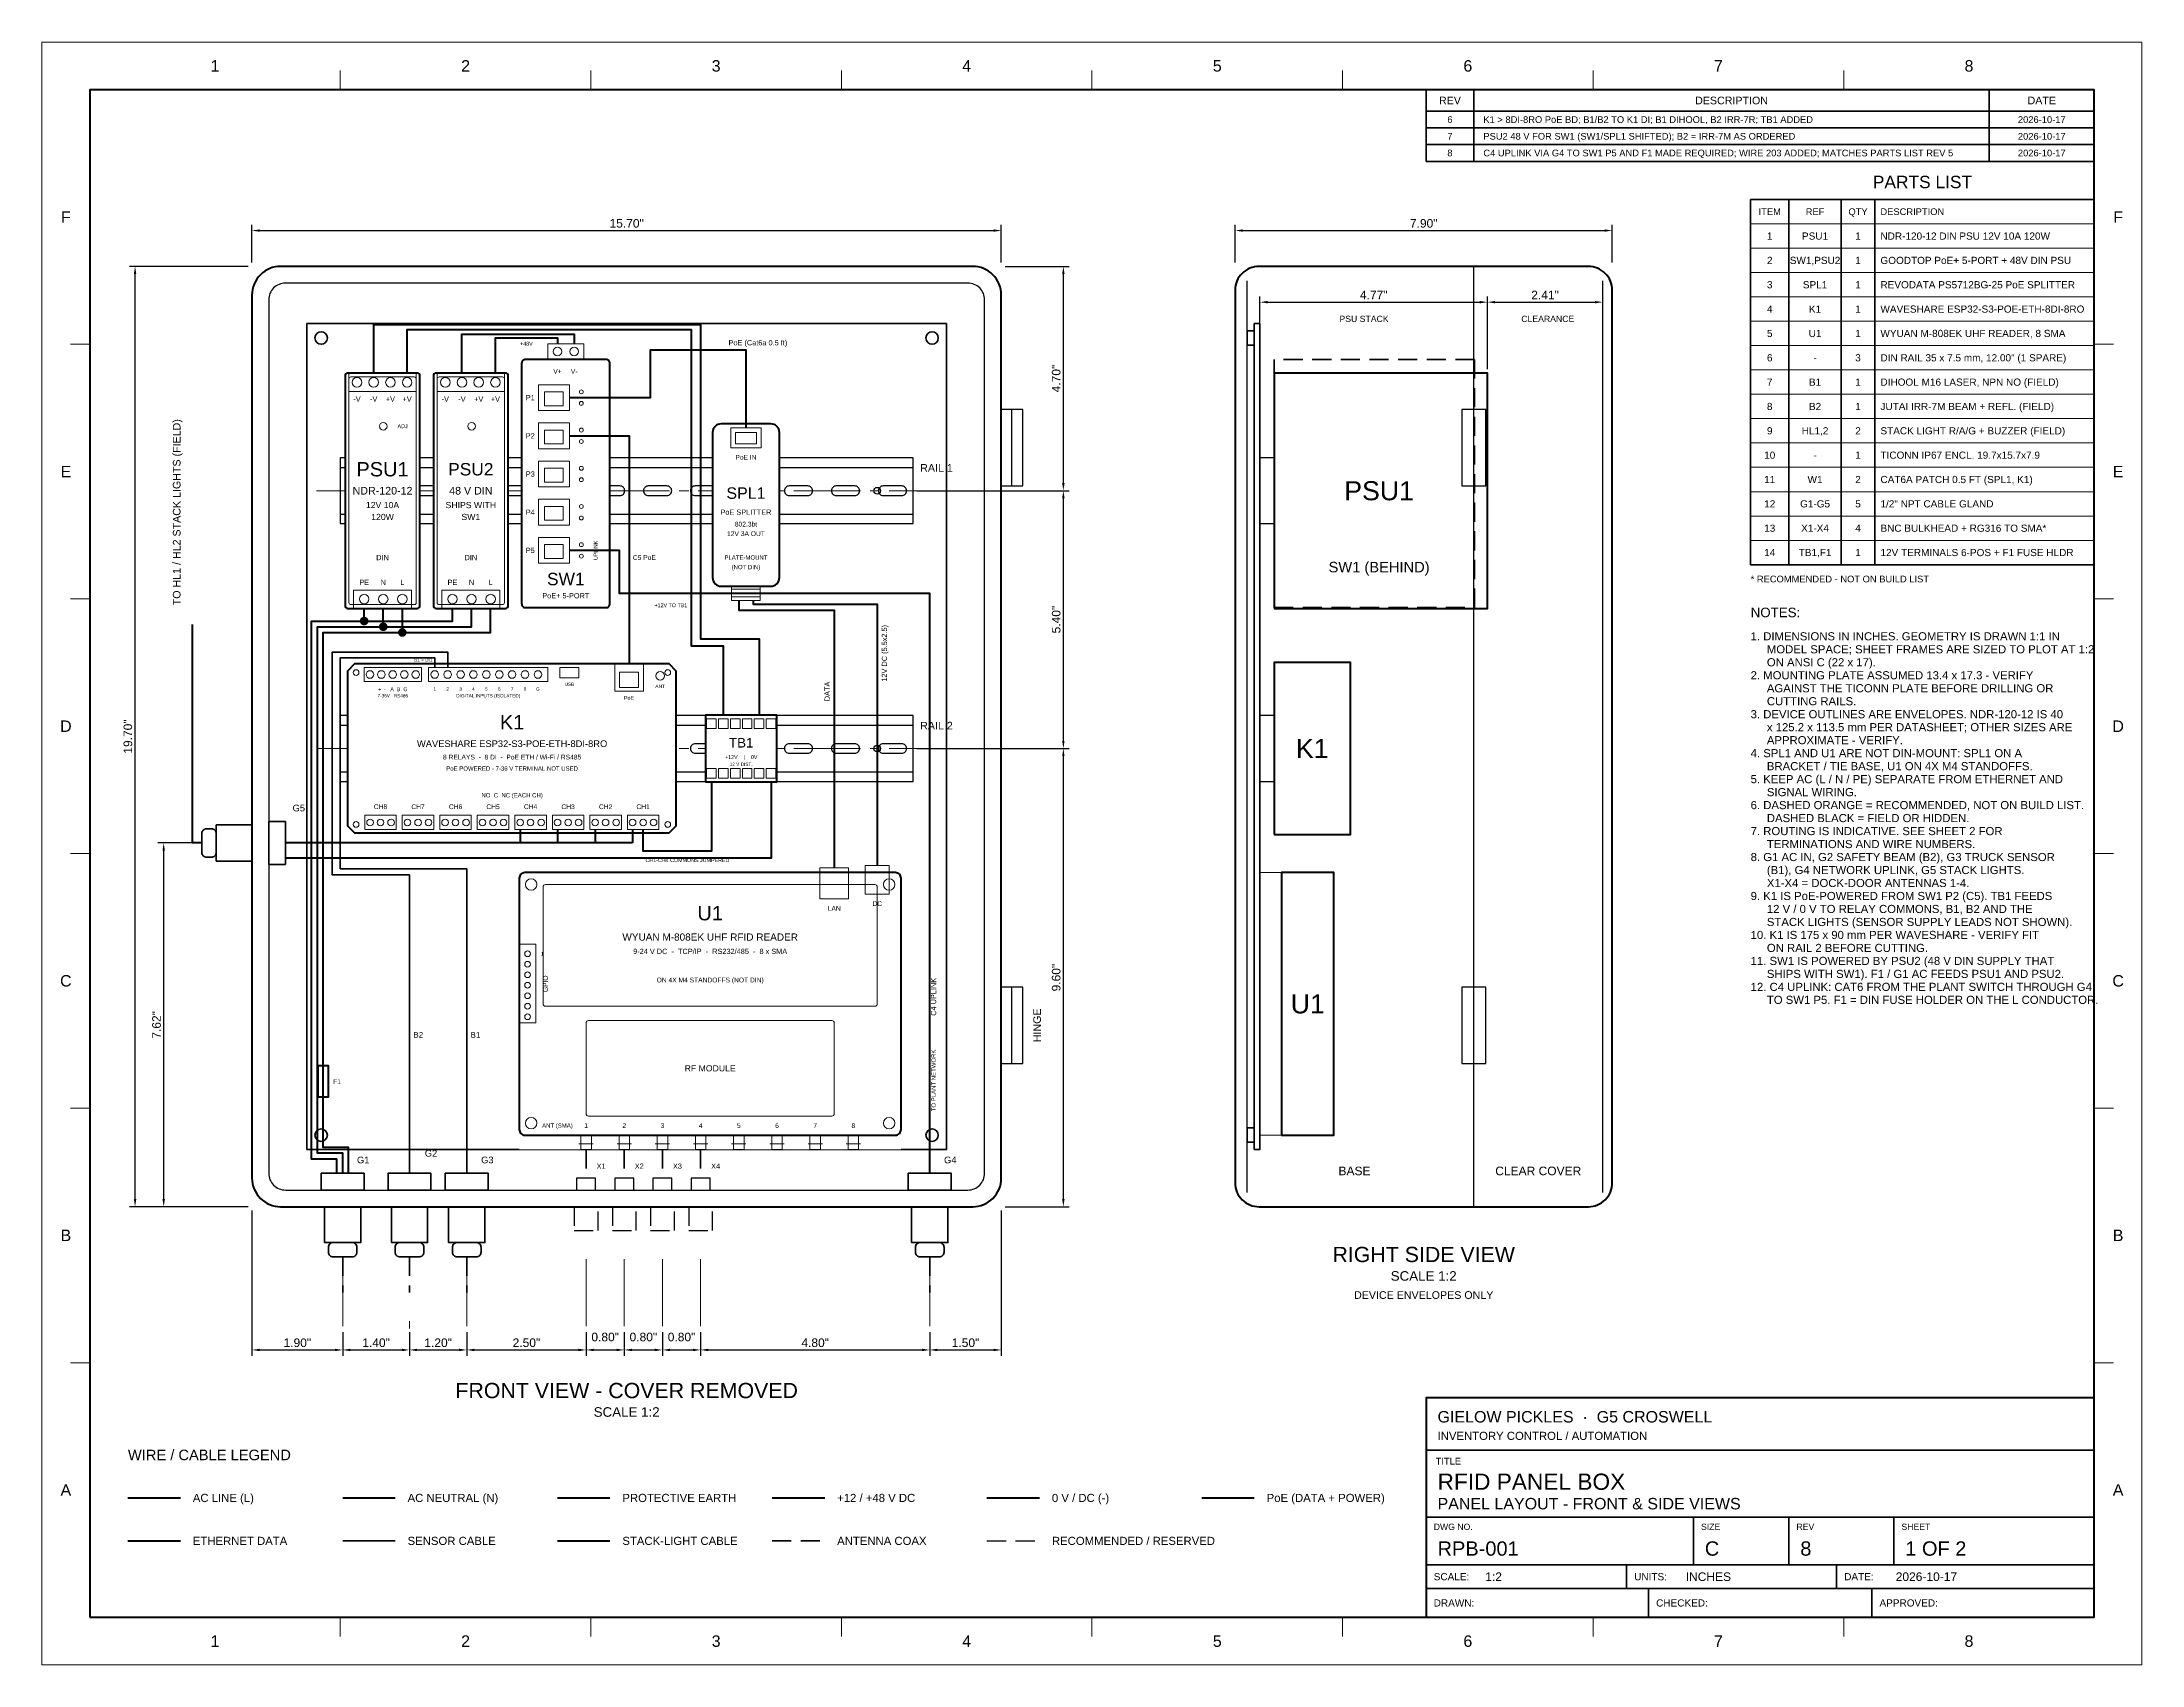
# Model space of a CAD drawing. Header units: inches. Extents: x -4.4 to 87.6, y -9.6 to 24.4.
# Drawn here: x -4.4 to 39.6, y -9.6 to 24.4 of the extents above; entities that cross this region are included whole.
import ezdxf
from ezdxf.enums import TextEntityAlignment as Align

# ---------------------------------------------------------------- set-up
doc = ezdxf.new("R2010")
doc.units = ezdxf.units.IN
doc.header["$MEASUREMENT"] = 0
doc.linetypes.add('CENTER_RPB', pattern=[2, 1.4, -0.2, 0.2, -0.2])
doc.linetypes.add('DASH_RPB', pattern=[0.6, 0.4, -0.2])
for name, color, linetype, lineweight in [('BORDER', 7, 'Continuous', 70), ('DEVICE_DETAIL', 7, 'Continuous', 18), ('DEVICE_TEXT', 7, 'Continuous', 25), ('DEVICES', 7, 'Continuous', 50), ('DIMS', 7, 'Continuous', 18), ('ENCL_DETAIL', 8, 'Continuous', 25), ('ENCLOSURE', 8, 'Continuous', 50), ('FIELD_DEVICES', 7, 'DASH_RPB', 35), ('GLANDS', 7, 'Continuous', 35), ('JUNCTIONS', 7, 'Continuous', 25), ('NOTES', 7, 'Continuous', 25), ('TITLE', 7, 'Continuous', 35), ('TITLE_TEXT', 7, 'Continuous', 25)]:
    doc.layers.add(name, color=color, linetype=linetype, lineweight=lineweight)
for name, color, linetype, lineweight, true_color in [('CENTERLINES', 8, 'CENTER_RPB', 18, 0x8c8c8c), ('DIN_RAIL', 8, 'Continuous', 25, 0x6e6e6e), ('PLATE', 9, 'Continuous', 35, 0x787878), ('RESERVED', 30, 'DASH_RPB', 25, 0xc87800), ('W_0V', 7, 'Continuous', 50, 0x141414), ('W_12V_POS', 1, 'Continuous', 50, 0xdc141e), ('W_AC_L', 34, 'Continuous', 50, 0x82461e), ('W_AC_N', 5, 'Continuous', 50, 0x1e5ad2), ('W_AC_PE', 3, 'Continuous', 50, 0x28963c), ('W_COAX', 8, 'DASH_RPB', 35, 0x5a5a5a), ('W_ETH', 4, 'Continuous', 50, 0x2896dc), ('W_FIELD', 8, 'DASH_RPB', 35, 0x5a5a5a), ('W_POE', 5, 'Continuous', 60, 0x143caa), ('W_SIGNAL', 6, 'Continuous', 35, 0x9632aa), ('W_STACKLIGHT', 30, 'Continuous', 60, 0xe17800)]:
    doc.layers.add(name, color=color, linetype=linetype, lineweight=lineweight, true_color=true_color)
doc.styles.get("Standard").update_dxf_attribs({"font": 'arial.ttf'})
doc.dimstyles.new('RPB', dxfattribs={"dimtxt": 0.18, "dimasz": 0.16, "dimexe": 0.12, "dimexo": 0.08, "dimgap": 0.06, "dimtad": 1, "dimzin": 0, "dimdsep": 46, "dimcen": 2.5, "dimclrd": 256, "dimclre": 256, "dimclrt": 256, "dimazin": 3, "dimtfac": 1, "dimtmove": 0, "dimatfit": 3})

msp = doc.modelspace()

# ---------------------------------------------------------------- texts
at = {"layer": 'BORDER'}
for s, p in [('1', (-0.775, 23.9)), ('2', (4.475, 23.9)), ('3', (9.725, 23.9)), ('4', (14.975, 23.9)), ('5', (20.225, 23.9)), ('6', (25.475, 23.9)), ('7', (30.725, 23.9)), ('8', (35.975, 23.9)), ('F', (-3.9, 20.733)), ('F', (39.1, 20.733)), ('E', (-3.9, 15.4)), ('E', (39.1, 15.4)), ('D', (-3.9, 10.067)), ('D', (39.1, 10.067)), ('C', (-3.9, 4.733)), ('C', (39.1, 4.733)), ('B', (-3.9, -0.6)), ('B', (39.1, -0.6)), ('A', (-3.9, -5.933)), ('A', (39.1, -5.933)), ('1', (-0.775, -9.1)), ('2', (4.475, -9.1)), ('3', (9.725, -9.1)), ('4', (14.975, -9.1)), ('5', (20.225, -9.1)), ('6', (25.475, -9.1)), ('7', (30.725, -9.1)), ('8', (35.975, -9.1))]:
    msp.add_text(s, height=0.24, dxfattribs=at).set_placement(p, align=Align.MIDDLE_CENTER)
at = {"layer": 'DEVICE_TEXT'}
for s, height, p in [('PSU1', 0.4, (23.615, 15)), ('SW1 (BEHIND)', 0.22, (23.615, 13.4)), ('K1', 0.4, (22.215, 9.6)), ('U1', 0.4, (22.12, 4.25))]:
    msp.add_text(s, height=height, dxfattribs=at).set_placement(p, align=Align.MIDDLE_CENTER)
msp.add_text('F1', height=0.1, dxfattribs=at).set_placement((1.7, 2.62), align=Align.MIDDLE_LEFT)
at = {"layer": 'NOTES'}
for s, height, p in [('PSU STACK', 0.13, (23.3, 18.6)), ('CLEARANCE', 0.13, (27.15, 18.6)), ('PoE (Cat6a 0.5 ft)', 0.11, (10.6, 18.1)), ('BASE', 0.18, (23.1, 0.75)), ('CLEAR COVER', 0.18, (26.95, 0.75)), ('RIGHT SIDE VIEW', 0.32, (24.55, -1)), ('SCALE 1:2', 0.2, (24.55, -1.45)), ('DEVICE ENVELOPES ONLY', 0.16, (24.55, -1.85)), ('FRONT VIEW - COVER REMOVED', 0.32, (7.85, -3.85)), ('SCALE 1:2', 0.2, (7.85, -4.3))]:
    msp.add_text(s, height=height, dxfattribs=at).set_placement(p, align=Align.MIDDLE_CENTER)
msp.add_text('+48V', height=0.08, dxfattribs=at).set_placement((5.75, 18.12), align=Align.TOP_CENTER)
msp.add_text('TO HL1 / HL2 STACK LIGHTS (FIELD)', height=0.16, rotation=90, dxfattribs=at).set_placement((-1.45, 12.6), align=Align.BOTTOM_LEFT)
for s, height, p in [('RAIL 1', 0.16, (14, 15.35)), ('RAIL 2', 0.16, (14, 9.95)), ('G5', 0.14, (0.85, 8.24))]:
    msp.add_text(s, height=height, dxfattribs=at).set_placement(p, align=Align.BOTTOM_LEFT)
for s, height, p in [('C5 PoE', 0.1, (7.98, 13.6)), ('NOTES:', 0.2, (31.4, 12.45)), ('1. DIMENSIONS IN INCHES. GEOMETRY IS DRAWN 1:1 IN', 0.17, (31.4, 11.95)), ('ON ANSI C (22 x 17).', 0.17, (31.74, 11.406)), ('MODEL SPACE; SHEET FRAMES ARE SIZED TO PLOT AT 1:2', 0.17, (31.74, 11.678)), ('2. MOUNTING PLATE ASSUMED 13.4 x 17.3 - VERIFY', 0.17, (31.4, 11.134)), ('AGAINST THE TICONN PLATE BEFORE DRILLING OR', 0.17, (31.74, 10.862)), ('CUTTING RAILS.', 0.17, (31.74, 10.59)), ('3. DEVICE OUTLINES ARE ENVELOPES. NDR-120-12 IS 40', 0.17, (31.4, 10.318)), ('x 125.2 x 113.5 mm PER DATASHEET; OTHER SIZES ARE', 0.17, (31.74, 10.046)), ('APPROXIMATE - VERIFY.', 0.17, (31.74, 9.774)), ('4. SPL1 AND U1 ARE NOT DIN-MOUNT: SPL1 ON A', 0.17, (31.4, 9.502)), ('BRACKET / TIE BASE, U1 ON 4X M4 STANDOFFS.', 0.17, (31.74, 9.23)), ('5. KEEP AC (L / N / PE) SEPARATE FROM ETHERNET AND', 0.17, (31.4, 8.958)), ('6. DASHED ORANGE = RECOMMENDED, NOT ON BUILD LIST.', 0.17, (31.4, 8.414)), ('SIGNAL WIRING.', 0.17, (31.74, 8.686)), ('7. ROUTING IS INDICATIVE. SEE SHEET 2 FOR', 0.17, (31.4, 7.87)), ('DASHED BLACK = FIELD OR HIDDEN.', 0.17, (31.74, 8.142)), ('TERMINATIONS AND WIRE NUMBERS.', 0.17, (31.74, 7.598)), ('8. G1 AC IN, G2 SAFETY BEAM (B2), G3 TRUCK SENSOR', 0.17, (31.4, 7.326)), ('(B1), G4 NETWORK UPLINK, G5 STACK LIGHTS.', 0.17, (31.74, 7.054)), ('9. K1 IS PoE-POWERED FROM SW1 P2 (C5). TB1 FEEDS', 0.17, (31.4, 6.51)), ('X1-X4 = DOCK-DOOR ANTENNAS 1-4.', 0.17, (31.74, 6.782)), ('12 V / 0 V TO RELAY COMMONS, B1, B2 AND THE', 0.17, (31.74, 6.238)), ('10. K1 IS 175 x 90 mm PER WAVESHARE - VERIFY FIT', 0.17, (31.4, 5.694)), ('STACK LIGHTS (SENSOR SUPPLY LEADS NOT SHOWN).', 0.17, (31.74, 5.966)), ('ON RAIL 2 BEFORE CUTTING.', 0.17, (31.74, 5.422)), ('11. SW1 IS POWERED BY PSU2 (48 V DIN SUPPLY THAT', 0.17, (31.4, 5.15)), ('SHIPS WITH SW1). F1 / G1 AC FEEDS PSU1 AND PSU2.', 0.17, (31.74, 4.878)), ('12. C4 UPLINK: CAT6 FROM THE PLANT SWITCH THROUGH G4', 0.17, (31.4, 4.606)), ('TO SW1 P5. F1 = DIN FUSE HOLDER ON THE L CONDUCTOR.', 0.17, (31.74, 4.334)), ('B2', 0.12, (3.38, 3.6)), ('B1', 0.12, (4.58, 3.6)), ('G1', 0.14, (2.2, 0.98)), ('G2', 0.14, (3.62, 1.12)), ('G3', 0.14, (4.8, 0.98)), ('G4', 0.14, (14.5, 0.98))]:
    msp.add_text(s, height=height, dxfattribs=at).set_placement(p, align=Align.MIDDLE_LEFT)
msp.add_text('+12V TO TB1', height=0.08, dxfattribs=at).set_placement((9.12, 12.6), align=Align.MIDDLE_RIGHT)
for s, height, p in [('12V DC (5.5x2.5)', 0.11, (13.25, 11)), ('C4 UPLINK', 0.11, (14.28, 4)), ('TO PLANT NETWORK', 0.09, (14.28, 2))]:
    msp.add_text(s, height=height, rotation=90, dxfattribs=at).set_placement(p, align=Align.MIDDLE_LEFT)
msp.add_text('DATA', height=0.11, rotation=90, dxfattribs=at).set_placement((12.05, 11), align=Align.MIDDLE_RIGHT)
msp.add_text('HINGE', height=0.16, rotation=90, dxfattribs=at).set_placement((16.45, 3.8), align=Align.MIDDLE_CENTER)
at = {"layer": 'RESERVED'}
for s, p in [('X1', (7.22, 0.85)), ('X2', (8.02, 0.85)), ('X3', (8.82, 0.85)), ('X4', (9.62, 0.85))]:
    msp.add_text(s, height=0.11, dxfattribs=at).set_placement(p, align=Align.MIDDLE_LEFT)
at = {"layer": 'TITLE_TEXT'}
for s, height, p in [('REV', 0.16, (25.1, 23.175)), ('DESCRIPTION', 0.16, (31, 23.175)), ('DATE', 0.16, (37.5, 23.175)), ('6', 0.14, (25.1, 22.775)), ('7', 0.14, (25.1, 22.425)), ('2026-10-17', 0.14, (37.5, 22.775)), ('2026-10-17', 0.14, (37.5, 22.425)), ('8', 0.14, (25.1, 22.075)), ('2026-10-17', 0.14, (37.5, 22.075)), ('ITEM', 0.14, (31.8, 20.845)), ('REF', 0.14, (32.75, 20.845)), ('QTY', 0.14, (33.65, 20.845)), ('1', 0.15, (31.8, 20.335)), ('PSU1', 0.15, (32.75, 20.335)), ('1', 0.15, (33.65, 20.335)), ('2', 0.15, (31.8, 19.825)), ('SW1,PSU2', 0.15, (32.75, 19.825)), ('1', 0.15, (33.65, 19.825)), ('3', 0.15, (31.8, 19.315)), ('SPL1', 0.15, (32.75, 19.315)), ('1', 0.15, (33.65, 19.315)), ('4', 0.15, (31.8, 18.805)), ('K1', 0.15, (32.75, 18.805)), ('1', 0.15, (33.65, 18.805)), ('5', 0.15, (31.8, 18.295)), ('U1', 0.15, (32.75, 18.295)), ('1', 0.15, (33.65, 18.295)), ('6', 0.15, (31.8, 17.785)), ('-', 0.15, (32.75, 17.785)), ('3', 0.15, (33.65, 17.785)), ('7', 0.15, (31.8, 17.275)), ('B1', 0.15, (32.75, 17.275)), ('1', 0.15, (33.65, 17.275)), ('8', 0.15, (31.8, 16.765)), ('B2', 0.15, (32.75, 16.765)), ('1', 0.15, (33.65, 16.765)), ('9', 0.15, (31.8, 16.255)), ('HL1,2', 0.15, (32.75, 16.255)), ('2', 0.15, (33.65, 16.255)), ('10', 0.15, (31.8, 15.745)), ('-', 0.15, (32.75, 15.745)), ('1', 0.15, (33.65, 15.745)), ('11', 0.15, (31.8, 15.235)), ('W1', 0.15, (32.75, 15.235)), ('2', 0.15, (33.65, 15.235)), ('12', 0.15, (31.8, 14.725)), ('G1-G5', 0.15, (32.75, 14.725)), ('5', 0.15, (33.65, 14.725)), ('13', 0.15, (31.8, 14.215)), ('X1-X4', 0.15, (32.75, 14.215)), ('4', 0.15, (33.65, 14.215)), ('14', 0.15, (31.8, 13.705)), ('TB1,F1', 0.15, (32.75, 13.705)), ('1', 0.15, (33.65, 13.705))]:
    msp.add_text(s, height=height, dxfattribs=at).set_placement(p, align=Align.MIDDLE_CENTER)
for s, height, p in [('K1 > 8DI-8RO PoE BD; B1/B2 TO K1 DI; B1 DIHOOL, B2 IRR-7R; TB1 ADDED', 0.14, (25.8, 22.775)), ('PSU2 48 V FOR SW1 (SW1/SPL1 SHIFTED); B2 = IRR-7M AS ORDERED', 0.14, (25.8, 22.425)), ('C4 UPLINK VIA G4 TO SW1 P5 AND F1 MADE REQUIRED; WIRE 203 ADDED; MATCHES PARTS LIST REV 5', 0.14, (25.8, 22.075)), ('DESCRIPTION', 0.14, (34.12, 20.845)), ('NDR-120-12 DIN PSU 12V 10A 120W', 0.15, (34.12, 20.335)), ('GOODTOP PoE+ 5-PORT + 48V DIN PSU', 0.15, (34.12, 19.825)), ('REVODATA PS5712BG-25 PoE SPLITTER', 0.15, (34.12, 19.315)), ('WAVESHARE ESP32-S3-POE-ETH-8DI-8RO', 0.15, (34.12, 18.805)), ('WYUAN M-808EK UHF READER, 8 SMA', 0.15, (34.12, 18.295)), ('DIN RAIL 35 x 7.5 mm, 12.00" (1 SPARE)', 0.15, (34.12, 17.785)), ('DIHOOL M16 LASER, NPN NO (FIELD)', 0.15, (34.12, 17.275)), ('JUTAI IRR-7M BEAM + REFL. (FIELD)', 0.15, (34.12, 16.765)), ('STACK LIGHT R/A/G + BUZZER (FIELD)', 0.15, (34.12, 16.255)), ('TICONN IP67 ENCL. 19.7x15.7x7.9', 0.15, (34.12, 15.745)), ('CAT6A PATCH 0.5 FT (SPL1, K1)', 0.15, (34.12, 15.235)), ('1/2" NPT CABLE GLAND', 0.15, (34.12, 14.725)), ('BNC BULKHEAD + RG316 TO SMA*', 0.15, (34.12, 14.215)), ('12V TERMINALS 6-POS + F1 FUSE HLDR', 0.15, (34.12, 13.705)), ('* RECOMMENDED - NOT ON BUILD LIST', 0.14, (31.4, 13.15)), ('GIELOW PICKLES  ·  G5 CROSWELL', 0.24, (24.84, -4.4)), ('INVENTORY CONTROL / AUTOMATION', 0.17, (24.84, -4.8)), ('WIRE / CABLE LEGEND', 0.22, (-2.6, -5.2)), ('RFID PANEL BOX', 0.34, (24.84, -5.76)), ('AC LINE (L)', 0.17, (-1.24, -6.1)), ('AC NEUTRAL (N)', 0.17, (3.26, -6.1)), ('PROTECTIVE EARTH', 0.17, (7.76, -6.1)), ('+12 / +48 V DC', 0.17, (12.26, -6.1)), ('0 V / DC (-)', 0.17, (16.76, -6.1)), ('PoE (DATA + POWER)', 0.17, (21.26, -6.1)), ('PANEL LAYOUT - FRONT & SIDE VIEWS', 0.24, (24.84, -6.22)), ('ETHERNET DATA', 0.17, (-1.24, -7)), ('SENSOR CABLE', 0.17, (3.26, -7)), ('STACK-LIGHT CABLE', 0.17, (7.76, -7)), ('ANTENNA COAX', 0.17, (12.26, -7)), ('RECOMMENDED / RESERVED', 0.17, (16.76, -7)), ('RPB-001', 0.3, (24.84, -7.16)), ('C', 0.3, (30.44, -7.16)), ('8', 0.3, (32.44, -7.16)), ('1 OF 2', 0.3, (34.64, -7.16)), ('SCALE:', 0.15, (24.76, -7.75)), ('1:2', 0.18, (25.84, -7.75)), ('UNITS:', 0.15, (28.96, -7.75)), ('INCHES', 0.18, (30.04, -7.75)), ('DATE:', 0.15, (33.36, -7.75)), ('2026-10-17', 0.18, (34.44, -7.75)), ('DRAWN:', 0.15, (24.76, -8.3)), ('CHECKED:', 0.15, (29.42, -8.3)), ('APPROVED:', 0.15, (34.1, -8.3))]:
    msp.add_text(s, height=height, dxfattribs=at).set_placement(p, align=Align.MIDDLE_LEFT)
msp.add_text('PARTS LIST', height=0.26, dxfattribs=at).set_placement((35, 21.26), align=Align.BOTTOM_CENTER)
for s, height, p in [('TITLE', 0.14, (24.8, -5.26)), ('DWG NO.', 0.13, (24.76, -6.64)), ('SIZE', 0.13, (30.36, -6.64)), ('REV', 0.13, (32.36, -6.64)), ('SHEET', 0.13, (34.56, -6.64))]:
    msp.add_text(s, height=height, dxfattribs=at).set_placement(p, align=Align.TOP_LEFT)

# ---------------------------------------------------------------- blocks, each defined once
blk = doc.blocks.new('_CLOSEDFILLED')
at = {"color": 0, "linetype": 'BYBLOCK'}
blk.add_solid([(-1, 0.16), (0, 0), (-1, -0.16)], dxfattribs=at)
blk = doc.blocks.new('*D1')
for p, q in [((0, 19.78), (0, 20.57)), ((0.16, 20.45), (15.54, 20.45)), ((15.7, 19.78), (15.7, 20.57))]:
    blk.add_line(p, q)
at = {"layer": 'Defpoints'}
for p in [(0, 20.45), (0, 19.7), (15.7, 19.7)]:
    blk.add_point(p, dxfattribs=at)
at = {"layer": 'DIMS', "xscale": 0.16, "yscale": 0.16, "rotation": 180}
blk.add_blockref('_CLOSEDFILLED', (0, 20.45), dxfattribs=at)
at = {"layer": 'DIMS', "xscale": 0.16, "yscale": 0.16}
blk.add_blockref('_CLOSEDFILLED', (15.7, 20.45), dxfattribs=at)
at = {"layer": 'DIMS', "insert": (7.85, 20.6), "char_height": 0.18, "attachment_point": 5}
blk.add_mtext('15.70"', dxfattribs=at)
blk = doc.blocks.new('*D2')
for p, q in [((-0.08, 19.7), (-2.57, 19.7)), ((-2.45, 0.16), (-2.45, 19.54)), ((-0.08, 0), (-2.57, 0))]:
    blk.add_line(p, q)
at = {"layer": 'Defpoints'}
for p in [(0, 19.7), (-2.45, 0), (0, 0)]:
    blk.add_point(p, dxfattribs=at)
at = {"layer": 'DIMS', "xscale": 0.16, "yscale": 0.16}
for p, rotation in [((-2.45, 19.7), 90), ((-2.45, 0), 270)]:
    blk.add_blockref('_CLOSEDFILLED', p, dxfattribs=dict(at, rotation=rotation))
at = {"layer": 'DIMS', "insert": (-2.6, 9.85), "char_height": 0.18, "attachment_point": 5, "rotation": 90}
blk.add_mtext('19.70"', dxfattribs=at)
blk = doc.blocks.new('*D3')
for p, q in [((-1.13, 7.62), (-1.97, 7.62)), ((-1.85, 0.16), (-1.85, 7.46)), ((-1.13, 0), (-1.97, 0))]:
    blk.add_line(p, q)
at = {"layer": 'Defpoints'}
for p in [(-1.05, 7.62), (-1.85, 0), (-1.05, 0)]:
    blk.add_point(p, dxfattribs=at)
at = {"layer": 'DIMS', "xscale": 0.16, "yscale": 0.16}
for p, rotation in [((-1.85, 7.62), 90), ((-1.85, 0), 270)]:
    blk.add_blockref('_CLOSEDFILLED', p, dxfattribs=dict(at, rotation=rotation))
at = {"layer": 'DIMS', "insert": (-2, 3.81), "char_height": 0.18, "attachment_point": 5, "rotation": 90}
blk.add_mtext('7.62"', dxfattribs=at)
blk = doc.blocks.new('*D4')
for p, q in [((13.93, 9.6), (17.12, 9.6)), ((17, 0.16), (17, 9.44)), ((15.78, 0), (17.12, 0))]:
    blk.add_line(p, q)
at = {"layer": 'Defpoints'}
for p in [(13.85, 9.6), (15.7, 0), (17, 0)]:
    blk.add_point(p, dxfattribs=at)
at = {"layer": 'DIMS', "xscale": 0.16, "yscale": 0.16}
for p, rotation in [((17, 9.6), 90), ((17, 0), 270)]:
    blk.add_blockref('_CLOSEDFILLED', p, dxfattribs=dict(at, rotation=rotation))
at = {"layer": 'DIMS', "insert": (16.85, 4.8), "char_height": 0.18, "attachment_point": 5, "rotation": 90}
blk.add_mtext('9.60"', dxfattribs=at)
blk = doc.blocks.new('*D5')
for p, q in [((13.93, 15), (17.12, 15)), ((17, 9.76), (17, 14.84)), ((13.93, 9.6), (17.12, 9.6))]:
    blk.add_line(p, q)
at = {"layer": 'Defpoints'}
for p in [(13.85, 15), (13.85, 9.6), (17, 9.6)]:
    blk.add_point(p, dxfattribs=at)
at = {"layer": 'DIMS', "xscale": 0.16, "yscale": 0.16}
for p, rotation in [((17, 15), 90), ((17, 9.6), 270)]:
    blk.add_blockref('_CLOSEDFILLED', p, dxfattribs=dict(at, rotation=rotation))
at = {"layer": 'DIMS', "insert": (16.85, 12.3), "char_height": 0.18, "attachment_point": 5, "rotation": 90}
blk.add_mtext('5.40"', dxfattribs=at)
blk = doc.blocks.new('*D6')
for p, q in [((15.78, 19.7), (17.12, 19.7)), ((17, 15.16), (17, 19.54)), ((13.93, 15), (17.12, 15))]:
    blk.add_line(p, q)
at = {"layer": 'Defpoints'}
for p in [(15.7, 19.7), (13.85, 15), (17, 15)]:
    blk.add_point(p, dxfattribs=at)
at = {"layer": 'DIMS', "xscale": 0.16, "yscale": 0.16}
for p, rotation in [((17, 19.7), 90), ((17, 15), 270)]:
    blk.add_blockref('_CLOSEDFILLED', p, dxfattribs=dict(at, rotation=rotation))
at = {"layer": 'DIMS', "insert": (16.85, 17.35), "char_height": 0.18, "attachment_point": 5, "rotation": 90}
blk.add_mtext('4.70"', dxfattribs=at)
blk = doc.blocks.new('*D7')
for p, q in [((0, -0.08), (0, -3.12)), ((1.9, -2.63), (1.9, -3.12)), ((0.16, -3), (1.74, -3))]:
    blk.add_line(p, q)
at = {"layer": 'Defpoints'}
for p in [(0, 0), (1.9, -2.55), (0, -3)]:
    blk.add_point(p, dxfattribs=at)
at = {"layer": 'DIMS', "xscale": 0.16, "yscale": 0.16, "rotation": 180}
blk.add_blockref('_CLOSEDFILLED', (0, -3), dxfattribs=at)
at = {"layer": 'DIMS', "xscale": 0.16, "yscale": 0.16}
blk.add_blockref('_CLOSEDFILLED', (1.9, -3), dxfattribs=at)
at = {"layer": 'DIMS', "insert": (0.95, -2.85), "char_height": 0.18, "attachment_point": 5}
blk.add_mtext('1.90"', dxfattribs=at)
blk = doc.blocks.new('*D8')
for p, q in [((1.9, -2.63), (1.9, -3.12)), ((3.3, -2.63), (3.3, -3.12)), ((2.06, -3), (3.14, -3))]:
    blk.add_line(p, q)
at = {"layer": 'Defpoints'}
for p in [(1.9, -2.55), (3.3, -2.55), (1.9, -3)]:
    blk.add_point(p, dxfattribs=at)
at = {"layer": 'DIMS', "xscale": 0.16, "yscale": 0.16, "rotation": 180}
blk.add_blockref('_CLOSEDFILLED', (1.9, -3), dxfattribs=at)
at = {"layer": 'DIMS', "xscale": 0.16, "yscale": 0.16}
blk.add_blockref('_CLOSEDFILLED', (3.3, -3), dxfattribs=at)
at = {"layer": 'DIMS', "insert": (2.6, -2.85), "char_height": 0.18, "attachment_point": 5}
blk.add_mtext('1.40"', dxfattribs=at)
blk = doc.blocks.new('*D9')
for p, q in [((3.3, -2.63), (3.3, -3.12)), ((4.5, -2.63), (4.5, -3.12)), ((3.46, -3), (4.34, -3))]:
    blk.add_line(p, q)
at = {"layer": 'Defpoints'}
for p in [(3.3, -2.55), (4.5, -2.55), (3.3, -3)]:
    blk.add_point(p, dxfattribs=at)
at = {"layer": 'DIMS', "xscale": 0.16, "yscale": 0.16, "rotation": 180}
blk.add_blockref('_CLOSEDFILLED', (3.3, -3), dxfattribs=at)
at = {"layer": 'DIMS', "xscale": 0.16, "yscale": 0.16}
blk.add_blockref('_CLOSEDFILLED', (4.5, -3), dxfattribs=at)
at = {"layer": 'DIMS', "insert": (3.9, -2.85), "char_height": 0.18, "attachment_point": 5}
blk.add_mtext('1.20"', dxfattribs=at)
blk = doc.blocks.new('*D10')
for p, q in [((4.5, -2.63), (4.5, -3.12)), ((7, -2.63), (7, -3.12)), ((4.66, -3), (6.84, -3))]:
    blk.add_line(p, q)
at = {"layer": 'Defpoints'}
for p in [(4.5, -2.55), (7, -2.55), (4.5, -3)]:
    blk.add_point(p, dxfattribs=at)
at = {"layer": 'DIMS', "xscale": 0.16, "yscale": 0.16, "rotation": 180}
blk.add_blockref('_CLOSEDFILLED', (4.5, -3), dxfattribs=at)
at = {"layer": 'DIMS', "xscale": 0.16, "yscale": 0.16}
blk.add_blockref('_CLOSEDFILLED', (7, -3), dxfattribs=at)
at = {"layer": 'DIMS', "insert": (5.75, -2.85), "char_height": 0.18, "attachment_point": 5}
blk.add_mtext('2.50"', dxfattribs=at)
blk = doc.blocks.new('*D11')
for p, q in [((7, -2.63), (7, -3.12)), ((7.8, -2.63), (7.8, -3.12)), ((7.16, -3), (7.64, -3))]:
    blk.add_line(p, q)
at = {"layer": 'Defpoints'}
for p in [(7, -2.55), (7.8, -2.55), (7, -3)]:
    blk.add_point(p, dxfattribs=at)
at = {"layer": 'DIMS', "xscale": 0.16, "yscale": 0.16, "rotation": 180}
blk.add_blockref('_CLOSEDFILLED', (7, -3), dxfattribs=at)
at = {"layer": 'DIMS', "xscale": 0.16, "yscale": 0.16}
blk.add_blockref('_CLOSEDFILLED', (7.8, -3), dxfattribs=at)
at = {"layer": 'DIMS', "insert": (7.4, -2.73), "char_height": 0.18, "attachment_point": 5}
blk.add_mtext('0.80"', dxfattribs=at)
blk = doc.blocks.new('*D12')
for p, q in [((7.8, -2.63), (7.8, -3.12)), ((8.6, -2.63), (8.6, -3.12)), ((7.96, -3), (8.44, -3))]:
    blk.add_line(p, q)
at = {"layer": 'Defpoints'}
for p in [(7.8, -2.55), (8.6, -2.55), (7.8, -3)]:
    blk.add_point(p, dxfattribs=at)
at = {"layer": 'DIMS', "xscale": 0.16, "yscale": 0.16, "rotation": 180}
blk.add_blockref('_CLOSEDFILLED', (7.8, -3), dxfattribs=at)
at = {"layer": 'DIMS', "xscale": 0.16, "yscale": 0.16}
blk.add_blockref('_CLOSEDFILLED', (8.6, -3), dxfattribs=at)
at = {"layer": 'DIMS', "insert": (8.2, -2.73), "char_height": 0.18, "attachment_point": 5}
blk.add_mtext('0.80"', dxfattribs=at)
blk = doc.blocks.new('*D13')
for p, q in [((8.6, -2.63), (8.6, -3.12)), ((9.4, -2.63), (9.4, -3.12)), ((8.76, -3), (9.24, -3))]:
    blk.add_line(p, q)
at = {"layer": 'Defpoints'}
for p in [(8.6, -2.55), (9.4, -2.55), (8.6, -3)]:
    blk.add_point(p, dxfattribs=at)
at = {"layer": 'DIMS', "xscale": 0.16, "yscale": 0.16, "rotation": 180}
blk.add_blockref('_CLOSEDFILLED', (8.6, -3), dxfattribs=at)
at = {"layer": 'DIMS', "xscale": 0.16, "yscale": 0.16}
blk.add_blockref('_CLOSEDFILLED', (9.4, -3), dxfattribs=at)
at = {"layer": 'DIMS', "insert": (9, -2.73), "char_height": 0.18, "attachment_point": 5}
blk.add_mtext('0.80"', dxfattribs=at)
blk = doc.blocks.new('*D14')
for p, q in [((9.4, -2.63), (9.4, -3.12)), ((14.2, -2.63), (14.2, -3.12)), ((9.56, -3), (14.04, -3))]:
    blk.add_line(p, q)
at = {"layer": 'Defpoints'}
for p in [(9.4, -2.55), (14.2, -2.55), (9.4, -3)]:
    blk.add_point(p, dxfattribs=at)
at = {"layer": 'DIMS', "xscale": 0.16, "yscale": 0.16, "rotation": 180}
blk.add_blockref('_CLOSEDFILLED', (9.4, -3), dxfattribs=at)
at = {"layer": 'DIMS', "xscale": 0.16, "yscale": 0.16}
blk.add_blockref('_CLOSEDFILLED', (14.2, -3), dxfattribs=at)
at = {"layer": 'DIMS', "insert": (11.8, -2.85), "char_height": 0.18, "attachment_point": 5}
blk.add_mtext('4.80"', dxfattribs=at)
blk = doc.blocks.new('*D15')
for p, q in [((15.7, -0.08), (15.7, -3.12)), ((14.2, -2.63), (14.2, -3.12)), ((14.36, -3), (15.54, -3))]:
    blk.add_line(p, q)
at = {"layer": 'Defpoints'}
for p in [(15.7, 0), (14.2, -2.55), (14.2, -3)]:
    blk.add_point(p, dxfattribs=at)
at = {"layer": 'DIMS', "xscale": 0.16, "yscale": 0.16, "rotation": 180}
blk.add_blockref('_CLOSEDFILLED', (14.2, -3), dxfattribs=at)
at = {"layer": 'DIMS', "xscale": 0.16, "yscale": 0.16}
blk.add_blockref('_CLOSEDFILLED', (15.7, -3), dxfattribs=at)
at = {"layer": 'DIMS', "insert": (14.95, -2.85), "char_height": 0.18, "attachment_point": 5}
blk.add_mtext('1.50"', dxfattribs=at)
blk = doc.blocks.new('*D16')
for p, q in [((20.6, 19.78), (20.6, 20.57)), ((20.76, 20.45), (28.34, 20.45)), ((28.5, 19.78), (28.5, 20.57))]:
    blk.add_line(p, q)
at = {"layer": 'Defpoints'}
for p in [(20.6, 20.45), (20.6, 19.7), (28.5, 19.7)]:
    blk.add_point(p, dxfattribs=at)
at = {"layer": 'DIMS', "xscale": 0.16, "yscale": 0.16, "rotation": 180}
blk.add_blockref('_CLOSEDFILLED', (20.6, 20.45), dxfattribs=at)
at = {"layer": 'DIMS', "xscale": 0.16, "yscale": 0.16}
blk.add_blockref('_CLOSEDFILLED', (28.5, 20.45), dxfattribs=at)
at = {"layer": 'DIMS', "insert": (24.55, 20.6), "char_height": 0.18, "attachment_point": 5}
blk.add_mtext('7.90"', dxfattribs=at)
blk = doc.blocks.new('*D17')
for p, q in [((21.12, 17.545), (21.12, 19.07)), ((21.28, 18.95), (25.725, 18.95)), ((25.885, 17.545), (25.885, 19.07))]:
    blk.add_line(p, q)
at = {"layer": 'Defpoints'}
for p in [(21.12, 18.95), (21.12, 17.465), (25.885, 17.465)]:
    blk.add_point(p, dxfattribs=at)
at = {"layer": 'DIMS', "xscale": 0.16, "yscale": 0.16, "rotation": 180}
blk.add_blockref('_CLOSEDFILLED', (21.12, 18.95), dxfattribs=at)
at = {"layer": 'DIMS', "xscale": 0.16, "yscale": 0.16}
blk.add_blockref('_CLOSEDFILLED', (25.885, 18.95), dxfattribs=at)
at = {"layer": 'DIMS', "insert": (23.5025, 19.1), "char_height": 0.18, "attachment_point": 5}
blk.add_mtext('4.77"', dxfattribs=at)
blk = doc.blocks.new('*D18')
for p, q in [((25.885, 17.545), (25.885, 19.07)), ((26.045, 18.95), (28.14, 18.95)), ((28.3, 17.545), (28.3, 19.07))]:
    blk.add_line(p, q)
at = {"layer": 'Defpoints'}
for p in [(25.885, 18.95), (25.885, 17.465), (28.3, 17.465)]:
    blk.add_point(p, dxfattribs=at)
at = {"layer": 'DIMS', "xscale": 0.16, "yscale": 0.16, "rotation": 180}
blk.add_blockref('_CLOSEDFILLED', (25.885, 18.95), dxfattribs=at)
at = {"layer": 'DIMS', "xscale": 0.16, "yscale": 0.16}
blk.add_blockref('_CLOSEDFILLED', (28.3, 18.95), dxfattribs=at)
at = {"layer": 'DIMS', "insert": (27.0925, 19.1), "char_height": 0.18, "attachment_point": 5}
blk.add_mtext('2.41"', dxfattribs=at)

# ---------------------------------------------------------------- dimensions: what is measured, and where the dimension line sits
at = {"layer": 'DIMS'}
for base, p1, p2, picture, middle in [((0, 20.45), (0, 19.7), (15.7, 19.7), '*D1', (7.85, 20.6)), ((20.6, 20.45), (20.6, 19.7), (28.5, 19.7), '*D16', (24.55, 20.6)), ((21.12, 18.95), (21.12, 17.465), (25.885, 17.465), '*D17', (23.5025, 19.1)), ((25.885, 18.95), (25.885, 17.465), (28.3, 17.465), '*D18', (27.0925, 19.1)), ((0, -3), (0, 0), (1.9, -2.55), '*D7', (0.95, -2.85)), ((14.2, -3), (14.2, -2.55), (15.7, 0), '*D15', (14.95, -2.85)), ((1.9, -3), (1.9, -2.55), (3.3, -2.55), '*D8', (2.6, -2.85)), ((3.3, -3), (3.3, -2.55), (4.5, -2.55), '*D9', (3.9, -2.85)), ((4.5, -3), (4.5, -2.55), (7, -2.55), '*D10', (5.75, -2.85)), ((7, -3), (7, -2.55), (7.8, -2.55), '*D11', (7.4, -2.73)), ((7.8, -3), (7.8, -2.55), (8.6, -2.55), '*D12', (8.2, -2.73)), ((8.6, -3), (8.6, -2.55), (9.4, -2.55), '*D13', (9, -2.73)), ((9.4, -3), (9.4, -2.55), (14.2, -2.55), '*D14', (11.8, -2.85))]:
    dim = msp.add_linear_dim(base=base, p1=p1, p2=p2, dimstyle='RPB', dxfattribs=at)
    dim.commit()
    dim.dimension.update_dxf_attribs({"geometry": picture, "text_midpoint": middle})
for base, p1, p2, picture, middle in [((-2.45, 0), (0, 0), (0, 19.7), '*D2', (-2.6, 9.85)), ((17, 15), (13.85, 15), (15.7, 19.7), '*D6', (16.85, 17.35)), ((17, 9.6), (13.85, 9.6), (13.85, 15), '*D5', (16.85, 12.3)), ((17, 0), (15.7, 0), (13.85, 9.6), '*D4', (16.85, 4.8)), ((-1.85, 0), (-1.05, 0), (-1.05, 7.62), '*D3', (-2, 3.81))]:
    dim = msp.add_linear_dim(base=base, p1=p1, p2=p2, angle=90, dimstyle='RPB', dxfattribs=at)
    dim.commit()
    dim.dimension.update_dxf_attribs({"geometry": picture, "text_midpoint": middle})

# ---------------------------------------------------------------- linework, layer by layer
at = {"layer": 'BORDER', "lineweight": 13}
msp.add_lwpolyline([(-4.4, -9.6), (39.6, -9.6), (39.6, 24.4), (-4.4, 24.4)], close=True, dxfattribs=at)
at = {"layer": 'BORDER', "lineweight": 18}
for points in [[(1.85, 23.4), (1.85, 23.8)], [(7.1, 23.4), (7.1, 23.8)], [(12.35, 23.4), (12.35, 23.8)], [(17.6, 23.4), (17.6, 23.8)], [(22.85, 23.4), (22.85, 23.8)], [(28.1, 23.4), (28.1, 23.8)], [(33.35, 23.4), (33.35, 23.8)], [(-3.4, 18.067), (-3.8, 18.067)], [(38.6, 18.067), (39, 18.067)], [(-3.4, 12.733), (-3.8, 12.733)], [(38.6, 12.733), (39, 12.733)], [(-3.4, 7.4), (-3.8, 7.4)], [(38.6, 7.4), (39, 7.4)], [(-3.4, 2.067), (-3.8, 2.067)], [(38.6, 2.067), (39, 2.067)], [(-3.4, -3.267), (-3.8, -3.267)], [(38.6, -3.267), (39, -3.267)], [(1.85, -8.6), (1.85, -9)], [(7.1, -8.6), (7.1, -9)], [(12.35, -8.6), (12.35, -9)], [(17.6, -8.6), (17.6, -9)], [(22.85, -8.6), (22.85, -9)], [(28.1, -8.6), (28.1, -9)], [(33.35, -8.6), (33.35, -9)]]:
    msp.add_lwpolyline(points, dxfattribs=at)
at = {"layer": 'BORDER'}
msp.add_lwpolyline([(-3.4, -8.6), (38.6, -8.6), (38.6, 23.4), (-3.4, 23.4)], close=True, dxfattribs=at)
at = {"layer": 'CENTERLINES'}
for points in [[(1.35, 15), (14.35, 15)], [(1.35, 9.6), (14.35, 9.6)], [(1.9, -1.1), (1.9, -2.55)], [(4.5, -1.1), (4.5, -2.55)], [(7, -1.1), (7, -2.55)], [(7.8, -1.1), (7.8, -2.55)], [(8.6, -1.1), (8.6, -2.55)], [(9.4, -1.1), (9.4, -2.55)], [(14.2, -1.1), (14.2, -2.55)], [(3.3, -2.4), (3.3, -2.55)]]:
    msp.add_lwpolyline(points, dxfattribs=at)
at = {"layer": 'DEVICE_DETAIL'}
msp.add_lwpolyline([(21.12, 1.5), (21.57, 1.5), (21.57, 7), (21.12, 7)], close=True, dxfattribs=at)
at = {"layer": 'DEVICES'}
for points in [[(21.415, 12.535), (25.885, 12.535), (25.885, 17.465), (21.415, 17.465)], [(21.415, 7.8), (23.015, 7.8), (23.015, 11.4), (21.415, 11.4)], [(21.57, 1.5), (22.67, 1.5), (22.67, 7), (21.57, 7)], [(1.38, 2.3), (1.6, 2.3), (1.6, 2.95), (1.38, 2.95)]]:
    msp.add_lwpolyline(points, close=True, dxfattribs=at)
at = {"layer": 'DIN_RAIL'}
for points in [[(1.85, 14.311), (13.85, 14.311), (13.85, 15.689), (1.85, 15.689)], [(21.12, 14.311), (21.415, 14.311), (21.415, 15.689), (21.12, 15.689)], [(1.85, 8.911), (13.85, 8.911), (13.85, 10.289), (1.85, 10.289)], [(21.12, 8.911), (21.415, 8.911), (21.415, 10.289), (21.12, 10.289)]]:
    msp.add_lwpolyline(points, close=True, dxfattribs=at)
for points in [[(1.85, 15.489), (13.85, 15.489)], [(1.85, 14.511), (13.85, 14.511)], [(1.85, 10.089), (13.85, 10.089)], [(1.85, 9.111), (13.85, 9.111)]]:
    msp.add_lwpolyline(points, dxfattribs=at)
for points in [[(2.4, 14.9), (2.79, 14.9, 0.414214), (2.89, 15), (2.89, 15, 0.414214), (2.79, 15.1), (2.4, 15.1, 0.414214), (2.3, 15), (2.3, 15, 0.414214)], [(3.384, 14.9), (3.774, 14.9, 0.414214), (3.874, 15), (3.874, 15, 0.414214), (3.774, 15.1), (3.384, 15.1, 0.414214), (3.284, 15), (3.284, 15, 0.414214)], [(4.368, 14.9), (4.758, 14.9, 0.414214), (4.858, 15), (4.858, 15, 0.414214), (4.758, 15.1), (4.368, 15.1, 0.414214), (4.268, 15), (4.268, 15, 0.414214)], [(5.352, 14.9), (5.742, 14.9, 0.414214), (5.842, 15), (5.842, 15, 0.414214), (5.742, 15.1), (5.352, 15.1, 0.414214), (5.252, 15), (5.252, 15, 0.414214)], [(6.336, 14.9), (6.726, 14.9, 0.414214), (6.826, 15), (6.826, 15, 0.414214), (6.726, 15.1), (6.336, 15.1, 0.414214), (6.236, 15), (6.236, 15, 0.414214)], [(7.32, 14.9), (7.71, 14.9, 0.414214), (7.81, 15), (7.81, 15, 0.414214), (7.71, 15.1), (7.32, 15.1, 0.414214), (7.22, 15), (7.22, 15, 0.414214)], [(8.304, 14.9), (8.694, 14.9, 0.414214), (8.794, 15), (8.794, 15, 0.414214), (8.694, 15.1), (8.304, 15.1, 0.414214), (8.204, 15), (8.204, 15, 0.414214)], [(9.288, 14.9), (9.678, 14.9, 0.414214), (9.778, 15), (9.778, 15, 0.414214), (9.678, 15.1), (9.288, 15.1, 0.414214), (9.188, 15), (9.188, 15, 0.414214)], [(10.272, 14.9), (10.662, 14.9, 0.414214), (10.762, 15), (10.762, 15, 0.414214), (10.662, 15.1), (10.272, 15.1, 0.414214), (10.172, 15), (10.172, 15, 0.414214)], [(11.256, 14.9), (11.646, 14.9, 0.414214), (11.746, 15), (11.746, 15, 0.414214), (11.646, 15.1), (11.256, 15.1, 0.414214), (11.156, 15), (11.156, 15, 0.414214)], [(12.24, 14.9), (12.63, 14.9, 0.414214), (12.73, 15), (12.73, 15, 0.414214), (12.63, 15.1), (12.24, 15.1, 0.414214), (12.14, 15), (12.14, 15, 0.414214)], [(13.224, 14.9), (13.614, 14.9, 0.414214), (13.714, 15), (13.714, 15, 0.414214), (13.614, 15.1), (13.224, 15.1, 0.414214), (13.124, 15), (13.124, 15, 0.414214)], [(2.4, 9.5), (2.79, 9.5, 0.414214), (2.89, 9.6), (2.89, 9.6, 0.414214), (2.79, 9.7), (2.4, 9.7, 0.414214), (2.3, 9.6), (2.3, 9.6, 0.414214)], [(3.384, 9.5), (3.774, 9.5, 0.414214), (3.874, 9.6), (3.874, 9.6, 0.414214), (3.774, 9.7), (3.384, 9.7, 0.414214), (3.284, 9.6), (3.284, 9.6, 0.414214)], [(4.368, 9.5), (4.758, 9.5, 0.414214), (4.858, 9.6), (4.858, 9.6, 0.414214), (4.758, 9.7), (4.368, 9.7, 0.414214), (4.268, 9.6), (4.268, 9.6, 0.414214)], [(5.352, 9.5), (5.742, 9.5, 0.414214), (5.842, 9.6), (5.842, 9.6, 0.414214), (5.742, 9.7), (5.352, 9.7, 0.414214), (5.252, 9.6), (5.252, 9.6, 0.414214)], [(6.336, 9.5), (6.726, 9.5, 0.414214), (6.826, 9.6), (6.826, 9.6, 0.414214), (6.726, 9.7), (6.336, 9.7, 0.414214), (6.236, 9.6), (6.236, 9.6, 0.414214)], [(7.32, 9.5), (7.71, 9.5, 0.414214), (7.81, 9.6), (7.81, 9.6, 0.414214), (7.71, 9.7), (7.32, 9.7, 0.414214), (7.22, 9.6), (7.22, 9.6, 0.414214)], [(8.304, 9.5), (8.694, 9.5, 0.414214), (8.794, 9.6), (8.794, 9.6, 0.414214), (8.694, 9.7), (8.304, 9.7, 0.414214), (8.204, 9.6), (8.204, 9.6, 0.414214)], [(9.288, 9.5), (9.678, 9.5, 0.414214), (9.778, 9.6), (9.778, 9.6, 0.414214), (9.678, 9.7), (9.288, 9.7, 0.414214), (9.188, 9.6), (9.188, 9.6, 0.414214)], [(10.272, 9.5), (10.662, 9.5, 0.414214), (10.762, 9.6), (10.762, 9.6, 0.414214), (10.662, 9.7), (10.272, 9.7, 0.414214), (10.172, 9.6), (10.172, 9.6, 0.414214)], [(11.256, 9.5), (11.646, 9.5, 0.414214), (11.746, 9.6), (11.746, 9.6, 0.414214), (11.646, 9.7), (11.256, 9.7, 0.414214), (11.156, 9.6), (11.156, 9.6, 0.414214)], [(12.24, 9.5), (12.63, 9.5, 0.414214), (12.73, 9.6), (12.73, 9.6, 0.414214), (12.63, 9.7), (12.24, 9.7, 0.414214), (12.14, 9.6), (12.14, 9.6, 0.414214)], [(13.224, 9.5), (13.614, 9.5, 0.414214), (13.714, 9.6), (13.714, 9.6, 0.414214), (13.614, 9.7), (13.224, 9.7, 0.414214), (13.124, 9.6), (13.124, 9.6, 0.414214)]]:
    msp.add_lwpolyline(points, format="xyb", close=True, dxfattribs=at)
for centre in [(2.6, 15), (13.1, 15), (2.6, 9.6), (13.1, 9.6)]:
    msp.add_circle(centre, 0.07, dxfattribs=at)
at = {"layer": 'ENCL_DETAIL'}
for points in [[(20.85, 0.3), (20.85, 19.4)], [(25.6, 0), (25.6, 19.7)], [(28.3, 0.3), (28.3, 19.4)], [(15.92, 15.1), (15.92, 16.7)], [(15.92, 3), (15.92, 4.6)]]:
    msp.add_lwpolyline(points, dxfattribs=at)
msp.add_lwpolyline([(0.7, 0.35), (15, 0.35, 0.414214), (15.35, 0.7), (15.35, 19, 0.414214), (15, 19.35), (0.7, 19.35, 0.414214), (0.35, 19), (0.35, 0.7, 0.414214)], format="xyb", close=True, dxfattribs=at)
for points in [[(15.7, 15.1), (16.15, 15.1), (16.15, 16.7), (15.7, 16.7)], [(25.35, 15.1), (25.85, 15.1), (25.85, 16.7), (25.35, 16.7)], [(15.7, 3), (16.15, 3), (16.15, 4.6), (15.7, 4.6)], [(25.35, 3), (25.85, 3), (25.85, 4.6), (25.35, 4.6)]]:
    msp.add_lwpolyline(points, close=True, dxfattribs=at)
at = {"layer": 'ENCLOSURE'}
for points in [[(0.6, 0), (15.1, 0, 0.414214), (15.7, 0.6), (15.7, 19.1, 0.414214), (15.1, 19.7), (0.6, 19.7, 0.414214), (0, 19.1), (0, 0.6, 0.414214)], [(21.1, 0), (28, 0, 0.414214), (28.5, 0.5), (28.5, 19.2, 0.414214), (28, 19.7), (21.1, 19.7, 0.414214), (20.6, 19.2), (20.6, 0.5, 0.414214)]]:
    msp.add_lwpolyline(points, format="xyb", close=True, dxfattribs=at)
at = {"layer": 'FIELD_DEVICES'}
msp.add_lwpolyline([(21.415, 12.55), (25.615, 12.55), (25.615, 17.75), (21.415, 17.75)], close=True, dxfattribs=at)
at = {"layer": 'GLANDS'}
for points in [[(-0.95, 7.32), (-0.85, 7.32, 0.414214), (-0.75, 7.42), (-0.75, 7.82, 0.414214), (-0.85, 7.92), (-0.95, 7.92, 0.414214), (-1.05, 7.82), (-1.05, 7.42, 0.414214)], [(1.7, -1.05), (2.1, -1.05, 0.414214), (2.2, -0.95), (2.2, -0.85, 0.414214), (2.1, -0.75), (1.7, -0.75, 0.414214), (1.6, -0.85), (1.6, -0.95, 0.414214)], [(3.1, -1.05), (3.5, -1.05, 0.414214), (3.6, -0.95), (3.6, -0.85, 0.414214), (3.5, -0.75), (3.1, -0.75, 0.414214), (3, -0.85), (3, -0.95, 0.414214)], [(4.3, -1.05), (4.7, -1.05, 0.414214), (4.8, -0.95), (4.8, -0.85, 0.414214), (4.7, -0.75), (4.3, -0.75, 0.414214), (4.2, -0.85), (4.2, -0.95, 0.414214)], [(14, -1.05), (14.4, -1.05, 0.414214), (14.5, -0.95), (14.5, -0.85, 0.414214), (14.4, -0.75), (14, -0.75, 0.414214), (13.9, -0.85), (13.9, -0.95, 0.414214)]]:
    msp.add_lwpolyline(points, format="xyb", close=True, dxfattribs=at)
for points in [[(-0.75, 7.24), (0, 7.24), (0, 8), (-0.75, 8)], [(0.35, 7.17), (0.7, 7.17), (0.7, 8.07), (0.35, 8.07)], [(1.45, 0.35), (2.35, 0.35), (2.35, 0.7), (1.45, 0.7)], [(2.85, 0.35), (3.75, 0.35), (3.75, 0.7), (2.85, 0.7)], [(4.05, 0.35), (4.95, 0.35), (4.95, 0.7), (4.05, 0.7)], [(13.75, 0.35), (14.65, 0.35), (14.65, 0.7), (13.75, 0.7)], [(1.52, -0.75), (2.28, -0.75), (2.28, 0), (1.52, 0)], [(2.92, -0.75), (3.68, -0.75), (3.68, 0), (2.92, 0)], [(4.12, -0.75), (4.88, -0.75), (4.88, 0), (4.12, 0)], [(13.82, -0.75), (14.58, -0.75), (14.58, 0), (13.82, 0)]]:
    msp.add_lwpolyline(points, close=True, dxfattribs=at)
at = {"layer": 'JUNCTIONS'}
for points in [[(2.705, 12.15, 0.09, 0.09, 1), (2.795, 12.15, 0.09, 0.09, 1)], [(3.105, 12.03, 0.09, 0.09, 1), (3.195, 12.03, 0.09, 0.09, 1)]]:
    msp.add_lwpolyline(points, format="xyseb", close=True, dxfattribs=at)
at = {"layer": 'PLATE'}
for points in [[(1.15, 1.2), (14.55, 1.2), (14.55, 18.5), (1.15, 18.5)], [(21, 1.2), (21.12, 1.2), (21.12, 18.5), (21, 18.5)], [(20.85, 18.05), (21, 18.05), (21, 18.35), (20.85, 18.35)], [(20.85, 1.35), (21, 1.35), (21, 1.65), (20.85, 1.65)]]:
    msp.add_lwpolyline(points, close=True, dxfattribs=at)
for centre in [(1.45, 18.2), (14.25, 18.2), (1.45, 1.5), (14.25, 1.5)]:
    msp.add_circle(centre, 0.13, dxfattribs=at)
at = {"layer": 'RESERVED'}
for points in [[(6.8, 0.35), (7.2, 0.35), (7.2, 0.6), (6.8, 0.6)], [(7.6, 0.35), (8, 0.35), (8, 0.6), (7.6, 0.6)], [(8.4, 0.35), (8.8, 0.35), (8.8, 0.6), (8.4, 0.6)], [(9.2, 0.35), (9.6, 0.35), (9.6, 0.6), (9.2, 0.6)], [(6.75, -0.5), (7.25, -0.5), (7.25, 0), (6.75, 0)], [(7.55, -0.5), (8.05, -0.5), (8.05, 0), (7.55, 0)], [(8.35, -0.5), (8.85, -0.5), (8.85, 0), (8.35, 0)], [(9.15, -0.5), (9.65, -0.5), (9.65, 0), (9.15, 0)]]:
    msp.add_lwpolyline(points, close=True, dxfattribs=at)
msp.add_lwpolyline([(15.4, -7), (16.5, -7)], dxfattribs=at)
at = {"layer": 'TITLE'}
for points in [[(24.6, 21.9), (38.6, 21.9), (38.6, 23.4), (24.6, 23.4)], [(31.4, 13.45), (38.6, 13.45), (38.6, 21.1), (31.4, 21.1)]]:
    msp.add_lwpolyline(points, close=True, dxfattribs=at)
for points in [[(25.6, 21.9), (25.6, 23.4)], [(36.4, 21.9), (36.4, 23.4)], [(24.6, 22.95), (38.6, 22.95)], [(24.6, 22.6), (38.6, 22.6)], [(24.6, 22.25), (38.6, 22.25)], [(32.2, 21.1), (32.2, 13.45)], [(33.3, 21.1), (33.3, 13.45)], [(34, 21.1), (34, 13.45)], [(24.6, -5.1), (38.6, -5.1)], [(24.6, -6.5), (38.6, -6.5)], [(30.2, -7.5), (30.2, -6.5)], [(32.2, -7.5), (32.2, -6.5)], [(34.4, -7.5), (34.4, -6.5)], [(24.6, -7.5), (38.6, -7.5)], [(28.8, -8), (28.8, -7.5)], [(33.2, -8), (33.2, -7.5)], [(24.6, -8), (38.6, -8)], [(29.26, -8.6), (29.26, -8)], [(33.94, -8.6), (33.94, -8)]]:
    msp.add_lwpolyline(points, dxfattribs=at)
at = {"layer": 'TITLE', "lineweight": 13}
for points in [[(31.4, 20.59), (38.6, 20.59)], [(31.4, 20.08), (38.6, 20.08)], [(31.4, 19.57), (38.6, 19.57)], [(31.4, 19.06), (38.6, 19.06)], [(31.4, 18.55), (38.6, 18.55)], [(31.4, 18.04), (38.6, 18.04)], [(31.4, 17.53), (38.6, 17.53)], [(31.4, 17.02), (38.6, 17.02)], [(31.4, 16.51), (38.6, 16.51)], [(31.4, 16), (38.6, 16)], [(31.4, 15.49), (38.6, 15.49)], [(31.4, 14.98), (38.6, 14.98)], [(31.4, 14.47), (38.6, 14.47)], [(31.4, 13.96), (38.6, 13.96)]]:
    msp.add_lwpolyline(points, dxfattribs=at)
at = {"layer": 'TITLE', "lineweight": 50}
msp.add_lwpolyline([(24.6, -8.6), (38.6, -8.6), (38.6, -4), (24.6, -4)], close=True, dxfattribs=at)
at = {"layer": 'W_0V'}
msp.add_lwpolyline([(15.4, -6.1), (16.5, -6.1)], dxfattribs=at)
at = {"layer": 'W_12V_POS'}
msp.add_lwpolyline([(10.9, -6.1), (12, -6.1)], dxfattribs=at)
at = {"layer": 'W_AC_L'}
msp.add_lwpolyline([(-2.6, -6.1), (-1.5, -6.1)], dxfattribs=at)
at = {"layer": 'W_AC_N'}
msp.add_lwpolyline([(1.9, -6.1), (3, -6.1)], dxfattribs=at)
at = {"layer": 'W_AC_PE'}
msp.add_lwpolyline([(6.4, -6.1), (7.5, -6.1)], dxfattribs=at)
at = {"layer": 'W_COAX'}
msp.add_lwpolyline([(10.9, -7), (12, -7)], dxfattribs=at)
at = {"layer": 'W_ETH'}
msp.add_lwpolyline([(-2.6, -7), (-1.5, -7)], dxfattribs=at)
at = {"layer": 'W_FIELD'}
for points in [[(1.9, -1.05), (1.9, -1.8)], [(3.3, -1.05), (3.3, -1.8)], [(4.5, -1.05), (4.5, -1.8)], [(14.2, -1.05), (14.2, -1.8)]]:
    msp.add_lwpolyline(points, dxfattribs=at)
at = {"layer": 'W_POE'}
msp.add_lwpolyline([(19.9, -6.1), (21, -6.1)], dxfattribs=at)
at = {"layer": 'W_SIGNAL'}
msp.add_lwpolyline([(1.9, -7), (3, -7)], dxfattribs=at)
at = {"layer": 'W_STACKLIGHT'}
for points in [[(-1.05, 7.62), (-1.25, 7.62), (-1.25, 12.2)], [(6.4, -7), (7.5, -7)]]:
    msp.add_lwpolyline(points, dxfattribs=at)

msp.set_redraw_order([(e.dxf.handle, doc.entitydb.next_handle()) for e in msp.query("TEXT MTEXT ATTDEF DIMENSION ARC_DIMENSION")])  # texts and dimensions are drawn at this point

# ---------------------------------------------------------------- next in the draw order: wipeouts: each hides what was drawn before it
for points in [[(5.65, 12.55), (7.5, 12.55), (7.5, 17.75), (5.65, 17.75)], [(1.95, 12.535), (3.52, 12.535), (3.52, 17.465), (1.95, 17.465)], [(3.8, 12.535), (5.37, 12.535), (5.37, 17.465), (3.8, 17.465)], [(9.65, 12.7), (11.05, 12.7), (11.05, 16.4), (9.65, 16.4)], [(2, 7.83), (8.89, 7.83), (8.89, 11.37), (2, 11.37)], [(5.6, 1.2), (13.6, 1.2), (13.6, 7.15), (5.6, 7.15)]]:
    msp.add_wipeout(points)

# ---------------------------------------------------------------- next in the draw order: linework, layer by layer
at = {"layer": 'DEVICE_DETAIL'}
for points in [[(6.2, 17.75), (6.95, 17.75), (6.95, 18.08), (6.2, 18.08)], [(2.03, 17.08), (3.44, 17.08), (3.44, 17.465), (2.03, 17.465)], [(3.88, 17.08), (5.29, 17.08), (5.29, 17.465), (3.88, 17.465)], [(6, 16.68), (6.65, 16.68), (6.65, 17.22), (6, 17.22)], [(6.13, 16.78), (6.52, 16.78), (6.52, 17.07), (6.13, 17.07)], [(6, 15.88), (6.65, 15.88), (6.65, 16.42), (6, 16.42)], [(10.03, 15.9), (10.67, 15.9), (10.67, 16.32), (10.03, 16.32)], [(6.13, 15.98), (6.52, 15.98), (6.52, 16.27), (6.13, 16.27)], [(10.13, 15.98), (10.57, 15.98), (10.57, 16.22), (10.13, 16.22)], [(6, 15.08), (6.65, 15.08), (6.65, 15.62), (6, 15.62)], [(6.13, 15.18), (6.52, 15.18), (6.52, 15.47), (6.13, 15.47)], [(6, 14.28), (6.65, 14.28), (6.65, 14.82), (6, 14.82)], [(6.13, 14.38), (6.52, 14.38), (6.52, 14.67), (6.13, 14.67)], [(6, 13.48), (6.65, 13.48), (6.65, 14.02), (6, 14.02)], [(6.13, 13.58), (6.52, 13.58), (6.52, 13.87), (6.13, 13.87)], [(2.13, 12.535), (3.34, 12.535), (3.34, 12.92), (2.13, 12.92)], [(3.98, 12.535), (5.19, 12.535), (5.19, 12.92), (3.98, 12.92)], [(10.05, 12.7), (10.65, 12.7), (10.65, 13), (10.05, 13)], [(2.35, 11), (3.55, 11), (3.55, 11.3), (2.35, 11.3)], [(3.7, 11), (6.2, 11), (6.2, 11.3), (3.7, 11.3)], [(6.45, 11.08), (6.85, 11.08), (6.85, 11.3), (6.45, 11.3)], [(7.6, 10.8), (8.2, 10.8), (8.2, 11.37), (7.6, 11.37)], [(7.7, 10.88), (8.1, 10.88), (8.1, 11.2), (7.7, 11.2)], [(2.363, 7.9), (3.023, 7.9), (3.023, 8.2), (2.363, 8.2)], [(3.149, 7.9), (3.809, 7.9), (3.809, 8.2), (3.149, 8.2)], [(3.935, 7.9), (4.595, 7.9), (4.595, 8.2), (3.935, 8.2)], [(4.721, 7.9), (5.381, 7.9), (5.381, 8.2), (4.721, 8.2)], [(5.507, 7.9), (6.167, 7.9), (6.167, 8.2), (5.507, 8.2)], [(6.293, 7.9), (6.953, 7.9), (6.953, 8.2), (6.293, 8.2)], [(7.079, 7.9), (7.739, 7.9), (7.739, 8.2), (7.079, 8.2)], [(7.865, 7.9), (8.525, 7.9), (8.525, 8.2), (7.865, 8.2)], [(11.9, 6.45), (12.5, 6.45), (12.5, 7.1), (11.9, 7.1)], [(12.85, 6.55), (13.35, 6.55), (13.35, 7.15), (12.85, 7.15)], [(5.6, 3.85), (5.95, 3.85), (5.95, 5.5), (5.6, 5.5)], [(6.89, 1.2), (7.11, 1.2), (7.11, 1.5), (6.89, 1.5)], [(7.69, 1.2), (7.91, 1.2), (7.91, 1.5), (7.69, 1.5)], [(8.49, 1.2), (8.71, 1.2), (8.71, 1.5), (8.49, 1.5)], [(9.29, 1.2), (9.51, 1.2), (9.51, 1.5), (9.29, 1.5)], [(10.09, 1.2), (10.31, 1.2), (10.31, 1.5), (10.09, 1.5)], [(10.89, 1.2), (11.11, 1.2), (11.11, 1.5), (10.89, 1.5)], [(11.69, 1.2), (11.91, 1.2), (11.91, 1.5), (11.69, 1.5)], [(12.49, 1.2), (12.71, 1.2), (12.71, 1.5), (12.49, 1.5)]]:
    msp.add_lwpolyline(points, close=True, dxfattribs=at)
for points in [[(2.07, 12.615), (3.4, 12.615, 0.414214), (3.44, 12.655), (3.44, 17.345, 0.414214), (3.4, 17.385), (2.07, 17.385, 0.414214), (2.03, 17.345), (2.03, 12.655, 0.414214)], [(3.92, 12.615), (5.25, 12.615, 0.414214), (5.29, 12.655), (5.29, 17.345, 0.414214), (5.25, 17.385), (3.92, 17.385, 0.414214), (3.88, 17.345), (3.88, 12.655, 0.414214)], [(6.15, 4.2), (13.05, 4.2, 0.414214), (13.1, 4.25), (13.1, 6.7, 0.414214), (13.05, 6.75), (6.15, 6.75, 0.414214), (6.1, 6.7), (6.1, 4.25, 0.414214)], [(7.05, 1.9), (12.15, 1.9, 0.414214), (12.2, 1.95), (12.2, 3.85, 0.414214), (12.15, 3.9), (7.05, 3.9, 0.414214), (7, 3.85), (7, 1.95, 0.414214)]]:
    msp.add_lwpolyline(points, format="xyb", close=True, dxfattribs=at)
for points in [[(10.05, 12.94), (10.65, 12.94)], [(10.05, 12.86), (10.65, 12.86)], [(10.05, 12.78), (10.65, 12.78)], [(6.85, 1.32), (7.15, 1.32)], [(7.65, 1.32), (7.95, 1.32)], [(8.45, 1.32), (8.75, 1.32)], [(9.25, 1.32), (9.55, 1.32)], [(10.05, 1.32), (10.35, 1.32)], [(10.85, 1.32), (11.15, 1.32)], [(11.65, 1.32), (11.95, 1.32)], [(12.45, 1.32), (12.75, 1.32)]]:
    msp.add_lwpolyline(points, dxfattribs=at)
for centre, radius in [((6.4, 17.915), 0.09), ((6.75, 17.915), 0.09), ((2.2, 17.27), 0.1), ((2.55, 17.27), 0.1), ((2.9, 17.27), 0.1), ((3.25, 17.27), 0.1), ((4.05, 17.27), 0.1), ((4.4, 17.27), 0.1), ((4.75, 17.27), 0.1), ((5.1, 17.27), 0.1), ((6.9, 17.07), 0.04), ((6.9, 16.83), 0.04), ((2.75, 16.35), 0.08), ((4.6, 16.35), 0.08), ((6.9, 16.27), 0.04), ((6.9, 16.03), 0.04), ((6.9, 15.47), 0.04), ((6.9, 15.23), 0.04), ((6.9, 14.67), 0.04), ((6.9, 14.43), 0.04), ((6.9, 13.87), 0.04), ((6.9, 13.63), 0.04), ((2.35, 12.73), 0.1), ((2.75, 12.73), 0.1), ((3.15, 12.73), 0.1), ((4.2, 12.73), 0.1), ((4.6, 12.73), 0.1), ((5, 12.73), 0.1), ((2.18, 11.19), 0.06), ((2.47, 11.15), 0.08), ((2.71, 11.15), 0.08), ((2.95, 11.15), 0.08), ((3.19, 11.15), 0.08), ((3.43, 11.15), 0.08), ((3.83, 11.15), 0.08), ((4.1, 11.15), 0.08), ((4.37, 11.15), 0.08), ((4.64, 11.15), 0.08), ((4.91, 11.15), 0.08), ((5.18, 11.15), 0.08), ((5.45, 11.15), 0.08), ((5.72, 11.15), 0.08), ((5.99, 11.15), 0.08), ((8.55, 11.12), 0.09), ((8.71, 11.19), 0.06), ((2.18, 8.01), 0.06), ((2.473, 8.05), 0.07), ((2.693, 8.05), 0.07), ((2.913, 8.05), 0.07), ((3.259, 8.05), 0.07), ((3.479, 8.05), 0.07), ((3.699, 8.05), 0.07), ((4.045, 8.05), 0.07), ((4.265, 8.05), 0.07), ((4.485, 8.05), 0.07), ((4.831, 8.05), 0.07), ((5.051, 8.05), 0.07), ((5.271, 8.05), 0.07), ((5.617, 8.05), 0.07), ((5.837, 8.05), 0.07), ((6.057, 8.05), 0.07), ((6.403, 8.05), 0.07), ((6.623, 8.05), 0.07), ((6.843, 8.05), 0.07), ((7.189, 8.05), 0.07), ((7.409, 8.05), 0.07), ((7.629, 8.05), 0.07), ((7.975, 8.05), 0.07), ((8.195, 8.05), 0.07), ((8.415, 8.05), 0.07), ((8.71, 8.01), 0.06), ((5.85, 6.75), 0.12), ((13.35, 6.75), 0.12), ((5.775, 5.3), 0.06), ((5.775, 5.08), 0.06), ((5.775, 4.86), 0.06), ((5.775, 4.64), 0.06), ((5.775, 4.42), 0.06), ((5.775, 4.2), 0.06), ((5.775, 3.98), 0.06), ((5.85, 1.75), 0.12), ((13.35, 1.75), 0.12)]:
    msp.add_circle(centre, radius, dxfattribs=at)
at = {"layer": 'DEVICES'}
for points in [[(5.73, 12.55), (7.42, 12.55, 0.414214), (7.5, 12.63), (7.5, 17.67, 0.414214), (7.42, 17.75), (5.73, 17.75, 0.414214), (5.65, 17.67), (5.65, 12.63, 0.414214)], [(2.01, 12.535), (3.46, 12.535, 0.414214), (3.52, 12.595), (3.52, 17.405, 0.414214), (3.46, 17.465), (2.01, 17.465, 0.414214), (1.95, 17.405), (1.95, 12.595, 0.414214)], [(3.86, 12.535), (5.31, 12.535, 0.414214), (5.37, 12.595), (5.37, 17.405, 0.414214), (5.31, 17.465), (3.86, 17.465, 0.414214), (3.8, 17.405), (3.8, 12.595, 0.414214)], [(9.83, 13), (10.87, 13, 0.414214), (11.05, 13.18), (11.05, 16.22, 0.414214), (10.87, 16.4), (9.83, 16.4, 0.414214), (9.65, 16.22), (9.65, 13.18, 0.414214)], [(5.72, 1.5), (13.48, 1.5, 0.414214), (13.6, 1.62), (13.6, 6.88, 0.414214), (13.48, 7), (5.72, 7, 0.414214), (5.6, 6.88), (5.6, 1.62, 0.414214)]]:
    msp.add_lwpolyline(points, format="xyb", close=True, dxfattribs=at)
msp.add_lwpolyline([(2.15, 7.83), (8.74, 7.83), (8.89, 7.98), (8.89, 11.22), (8.74, 11.37), (2.15, 11.37), (2, 11.22), (2, 7.98)], close=True, dxfattribs=at)
at = {"layer": 'JUNCTIONS'}
msp.add_lwpolyline([(2.305, 12.27, 0.09, 0.09, 1), (2.395, 12.27, 0.09, 0.09, 1)], format="xyseb", close=True, dxfattribs=at)
at = {"layer": 'W_0V'}
for points in [[(4.4, 17.46), (4.4, 18.28), (6.75, 18.28), (6.75, 18.08)], [(10.5, 12.7), (10.5, 12.62), (13.1, 12.62), (13.1, 7.15)]]:
    msp.add_lwpolyline(points, dxfattribs=at)
at = {"layer": 'W_12V_POS'}
msp.add_lwpolyline([(5.1, 17.46), (5.1, 18.2), (6.4, 18.2), (6.4, 18.08)], dxfattribs=at)
at = {"layer": 'W_AC_L'}
for points in [[(2.02, 0.7), (2.02, 1.24), (1.49, 1.24), (1.49, 12.03), (3.15, 12.03), (3.15, 12.54)], [(3.15, 12.03), (5, 12.03), (5, 12.54)]]:
    msp.add_lwpolyline(points, dxfattribs=at)
at = {"layer": 'W_AC_N'}
for points in [[(1.9, 0.7), (1.9, 1.12), (1.37, 1.12), (1.37, 12.15), (2.75, 12.15), (2.75, 12.54)], [(2.75, 12.15), (4.6, 12.15), (4.6, 12.54)]]:
    msp.add_lwpolyline(points, dxfattribs=at)
at = {"layer": 'W_AC_PE'}
for points in [[(1.78, 0.7), (1.78, 1), (1.25, 1), (1.25, 12.27), (2.35, 12.27), (2.35, 12.54)], [(2.35, 12.27), (4.2, 12.27), (4.2, 12.54)]]:
    msp.add_lwpolyline(points, dxfattribs=at)
at = {"layer": 'W_COAX'}
for points in [[(7, 1.2), (7, 0.6)], [(7.8, 1.2), (7.8, 0.6)], [(8.6, 1.2), (8.6, 0.6)], [(9.4, 1.2), (9.4, 0.6)]]:
    msp.add_lwpolyline(points, dxfattribs=at)
at = {"layer": 'W_ETH'}
msp.add_lwpolyline([(10.2, 12.7), (10.2, 12.5), (12.2, 12.5), (12.2, 7.1)], dxfattribs=at)
at = {"layer": 'W_POE'}
for points in [[(6.65, 16.95), (8.35, 16.95), (8.35, 17.95), (10.35, 17.95), (10.35, 16.32)], [(6.65, 16.15), (7.9, 16.15), (7.9, 11.37)]]:
    msp.add_lwpolyline(points, dxfattribs=at)
at = {"layer": 'W_SIGNAL'}
for points in [[(3.3, 0.7), (3.3, 6.95), (1.68, 6.95), (1.68, 11.62), (4.1, 11.62), (4.1, 11.3)], [(4.5, 0.7), (4.5, 7.08), (1.85, 7.08), (1.85, 11.5), (3.83, 11.5), (3.83, 11.3)]]:
    msp.add_lwpolyline(points, dxfattribs=at)
at = {"layer": 'W_STACKLIGHT'}
for points in [[(7.975, 7.62), (0.7, 7.62)], [(5.617, 7.9), (5.617, 7.62)], [(6.403, 7.9), (6.403, 7.62)], [(7.189, 7.9), (7.189, 7.62)], [(7.975, 7.9), (7.975, 7.62)]]:
    msp.add_lwpolyline(points, dxfattribs=at)

# ---------------------------------------------------------------- next in the draw order: texts
at = {"layer": 'DEVICE_TEXT'}
for s, height, p in [('V+', 0.1, (6.4, 17.5)), ('V-', 0.1, (6.75, 17.5)), ('-V', 0.11, (2.2, 16.92)), ('-V', 0.11, (2.55, 16.92)), ('+V', 0.11, (2.9, 16.92)), ('+V', 0.11, (3.25, 16.92)), ('-V', 0.11, (4.05, 16.92)), ('-V', 0.11, (4.4, 16.92)), ('+V', 0.11, (4.75, 16.92)), ('+V', 0.11, (5.1, 16.92)), ('P1', 0.11, (5.83, 16.95)), ('P2', 0.11, (5.83, 16.15)), ('PSU1', 0.3, (2.735, 15.45)), ('PSU2', 0.26, (4.585, 15.45)), ('P3', 0.11, (5.83, 15.35)), ('PoE IN', 0.1, (10.35, 15.7)), ('NDR-120-12', 0.16, (2.735, 15)), ('48 V DIN', 0.16, (4.585, 15)), ('SPL1', 0.24, (10.35, 14.95)), ('12V 10A', 0.13, (2.735, 14.7)), ('SHIPS WITH', 0.13, (4.585, 14.7)), ('P4', 0.11, (5.83, 14.55)), ('PoE SPLITTER', 0.11, (10.35, 14.55)), ('120W', 0.13, (2.735, 14.45)), ('SW1', 0.13, (4.585, 14.45)), ('12V 3A OUT', 0.1, (10.35, 14.1)), ('802.3bt', 0.1, (10.35, 14.3)), ('DIN', 0.11, (2.735, 13.6)), ('DIN', 0.11, (4.585, 13.6)), ('P5', 0.11, (5.83, 13.75)), ('PLATE-MOUNT', 0.09, (10.35, 13.6)), ('SW1', 0.26, (6.575, 13.15)), ('(NOT DIN)', 0.09, (10.35, 13.4)), ('PE', 0.11, (2.35, 13.08)), ('N', 0.11, (2.75, 13.08)), ('L', 0.11, (3.15, 13.08)), ('PE', 0.11, (4.2, 13.08)), ('N', 0.11, (4.6, 13.08)), ('L', 0.11, (5, 13.08)), ('PoE+ 5-PORT', 0.11, (6.575, 12.8)), ('K1', 0.3, (5.45, 10.15)), ('WAVESHARE ESP32-S3-POE-ETH-8DI-8RO', 0.14, (5.45, 9.7)), ('8 RELAYS  -  8 DI  -  PoE ETH / Wi-Fi / RS485', 0.1, (5.45, 9.42)), ('PoE POWERED - 7-36 V TERMINAL NOT USED', 0.09, (5.45, 9.18)), ('CH8', 0.1, (2.693, 8.38)), ('CH7', 0.1, (3.479, 8.38)), ('CH6', 0.1, (4.265, 8.38)), ('NO  C  NC (EACH CH)', 0.09, (5.45, 8.62)), ('CH5', 0.1, (5.051, 8.38)), ('CH4', 0.1, (5.837, 8.38)), ('CH3', 0.1, (6.623, 8.38)), ('CH2', 0.1, (7.409, 8.38)), ('CH1', 0.1, (8.195, 8.38)), ('U1', 0.3, (9.6, 6.15)), ('LAN', 0.1, (12.2, 6.25)), ('DC', 0.1, (13.1, 6.35)), ('WYUAN M-808EK UHF RFID READER', 0.15, (9.6, 5.65)), ('9-24 V DC  -  TCP/IP  -  RS232/485  -  8 x SMA', 0.11, (9.6, 5.35)), ('ON 4X M4 STANDOFFS (NOT DIN)', 0.1, (9.6, 4.75)), ('RF MODULE', 0.13, (9.6, 2.9)), ('ANT (SMA)', 0.09, (6.4, 1.7)), ('1', 0.1, (7, 1.7)), ('2', 0.1, (7.8, 1.7)), ('3', 0.1, (8.6, 1.7)), ('4', 0.1, (9.4, 1.7)), ('5', 0.1, (10.2, 1.7)), ('6', 0.1, (11, 1.7)), ('7', 0.1, (11.8, 1.7)), ('8', 0.1, (12.6, 1.7))]:
    msp.add_text(s, height=height, dxfattribs=at).set_placement(p, align=Align.MIDDLE_CENTER)
for s, p in [('ADJ', (3.05, 16.35)), ('1', (6.05, 5.3))]:
    msp.add_text(s, height=0.08, dxfattribs=at).set_placement(p, align=Align.MIDDLE_LEFT)
for s, height, p in [('UPLINK', 0.08, (7.2, 13.75)), ('GPIO', 0.1, (6.15, 4.67))]:
    msp.add_text(s, height=height, rotation=90, dxfattribs=at).set_placement(p, align=Align.MIDDLE_CENTER)
for s, height, p in [('7-36V   RS485', 0.07, (2.95, 10.74)), ('+  -   A  B  G', 0.08, (2.95, 10.88)), ('1', 0.07, (3.83, 10.88)), ('2', 0.07, (4.1, 10.88)), ('DIGITAL INPUTS (ISOLATED)', 0.07, (4.95, 10.74)), ('3', 0.07, (4.37, 10.88)), ('4', 0.07, (4.64, 10.88)), ('5', 0.07, (4.91, 10.88)), ('6', 0.07, (5.18, 10.88)), ('7', 0.07, (5.45, 10.88)), ('8', 0.07, (5.72, 10.88)), ('G', 0.07, (5.99, 10.88)), ('USB', 0.07, (6.65, 10.98)), ('PoE', 0.08, (7.9, 10.7)), ('ANT', 0.07, (8.55, 10.94))]:
    msp.add_text(s, height=height, dxfattribs=at).set_placement(p, align=Align.TOP_CENTER)
at = {"layer": 'NOTES'}
msp.add_text('B1 > DI1', height=0.07, dxfattribs=at).set_placement((3.78, 11.4), align=Align.BOTTOM_RIGHT)
msp.add_text('CH1-CH4 COMMONS JUMPERED', height=0.08, dxfattribs=at).set_placement((8.245, 7.3), align=Align.TOP_LEFT)

# ---------------------------------------------------------------- next in the draw order: wipeouts: each hides what was drawn before it
msp.add_wipeout([(9.5, 8.9), (11, 8.9), (11, 10.3), (9.5, 10.3)])

# ---------------------------------------------------------------- next in the draw order: linework, layer by layer
at = {"layer": 'DEVICE_DETAIL'}
for points in [[(9.525, 10.02), (9.725, 10.02), (9.725, 10.22), (9.525, 10.22)], [(9.775, 10.02), (9.975, 10.02), (9.975, 10.22), (9.775, 10.22)], [(10.025, 10.02), (10.225, 10.02), (10.225, 10.22), (10.025, 10.22)], [(10.275, 10.02), (10.475, 10.02), (10.475, 10.22), (10.275, 10.22)], [(10.525, 10.02), (10.725, 10.02), (10.725, 10.22), (10.525, 10.22)], [(10.775, 10.02), (10.975, 10.02), (10.975, 10.22), (10.775, 10.22)], [(9.525, 8.98), (9.725, 8.98), (9.725, 9.18), (9.525, 9.18)], [(9.775, 8.98), (9.975, 8.98), (9.975, 9.18), (9.775, 9.18)], [(10.025, 8.98), (10.225, 8.98), (10.225, 9.18), (10.025, 9.18)], [(10.275, 8.98), (10.475, 8.98), (10.475, 9.18), (10.275, 9.18)], [(10.525, 8.98), (10.725, 8.98), (10.725, 9.18), (10.525, 9.18)], [(10.775, 8.98), (10.975, 8.98), (10.975, 9.18), (10.775, 9.18)]]:
    msp.add_lwpolyline(points, close=True, dxfattribs=at)
at = {"layer": 'DEVICES'}
msp.add_lwpolyline([(9.5, 8.9), (11, 8.9), (11, 10.3), (9.5, 10.3)], close=True, dxfattribs=at)
at = {"layer": 'W_0V'}
for points in [[(2.55, 17.46), (2.55, 18.48), (9.4, 18.48), (9.4, 11.9), (10.625, 11.9), (10.625, 10.3)], [(10.875, 8.9), (10.875, 7.3), (0.7, 7.3)]]:
    msp.add_lwpolyline(points, dxfattribs=at)
at = {"layer": 'W_12V_POS'}
for points in [[(3.25, 17.46), (3.25, 18.38), (9.2, 18.38), (9.2, 11.75), (9.875, 11.75), (9.875, 10.3)], [(9.625, 8.9), (9.625, 7.45), (8.195, 7.45), (8.195, 7.9)]]:
    msp.add_lwpolyline(points, dxfattribs=at)
at = {"layer": 'W_ETH'}
msp.add_lwpolyline([(14.2, 0.7), (14.2, 12.85), (7.7, 12.85), (7.7, 13.75), (6.65, 13.75)], dxfattribs=at)

# ---------------------------------------------------------------- next in the draw order: texts
at = {"layer": 'DEVICE_TEXT'}
for s, height, p in [('TB1', 0.2, (10.25, 9.72)), ('+12V    |    0V', 0.08, (10.25, 9.42)), ('12 V DIST.', 0.07, (10.25, 9.27))]:
    msp.add_text(s, height=height, dxfattribs=at).set_placement(p, align=Align.MIDDLE_CENTER)

doc.saveas('drawing.dxf')
